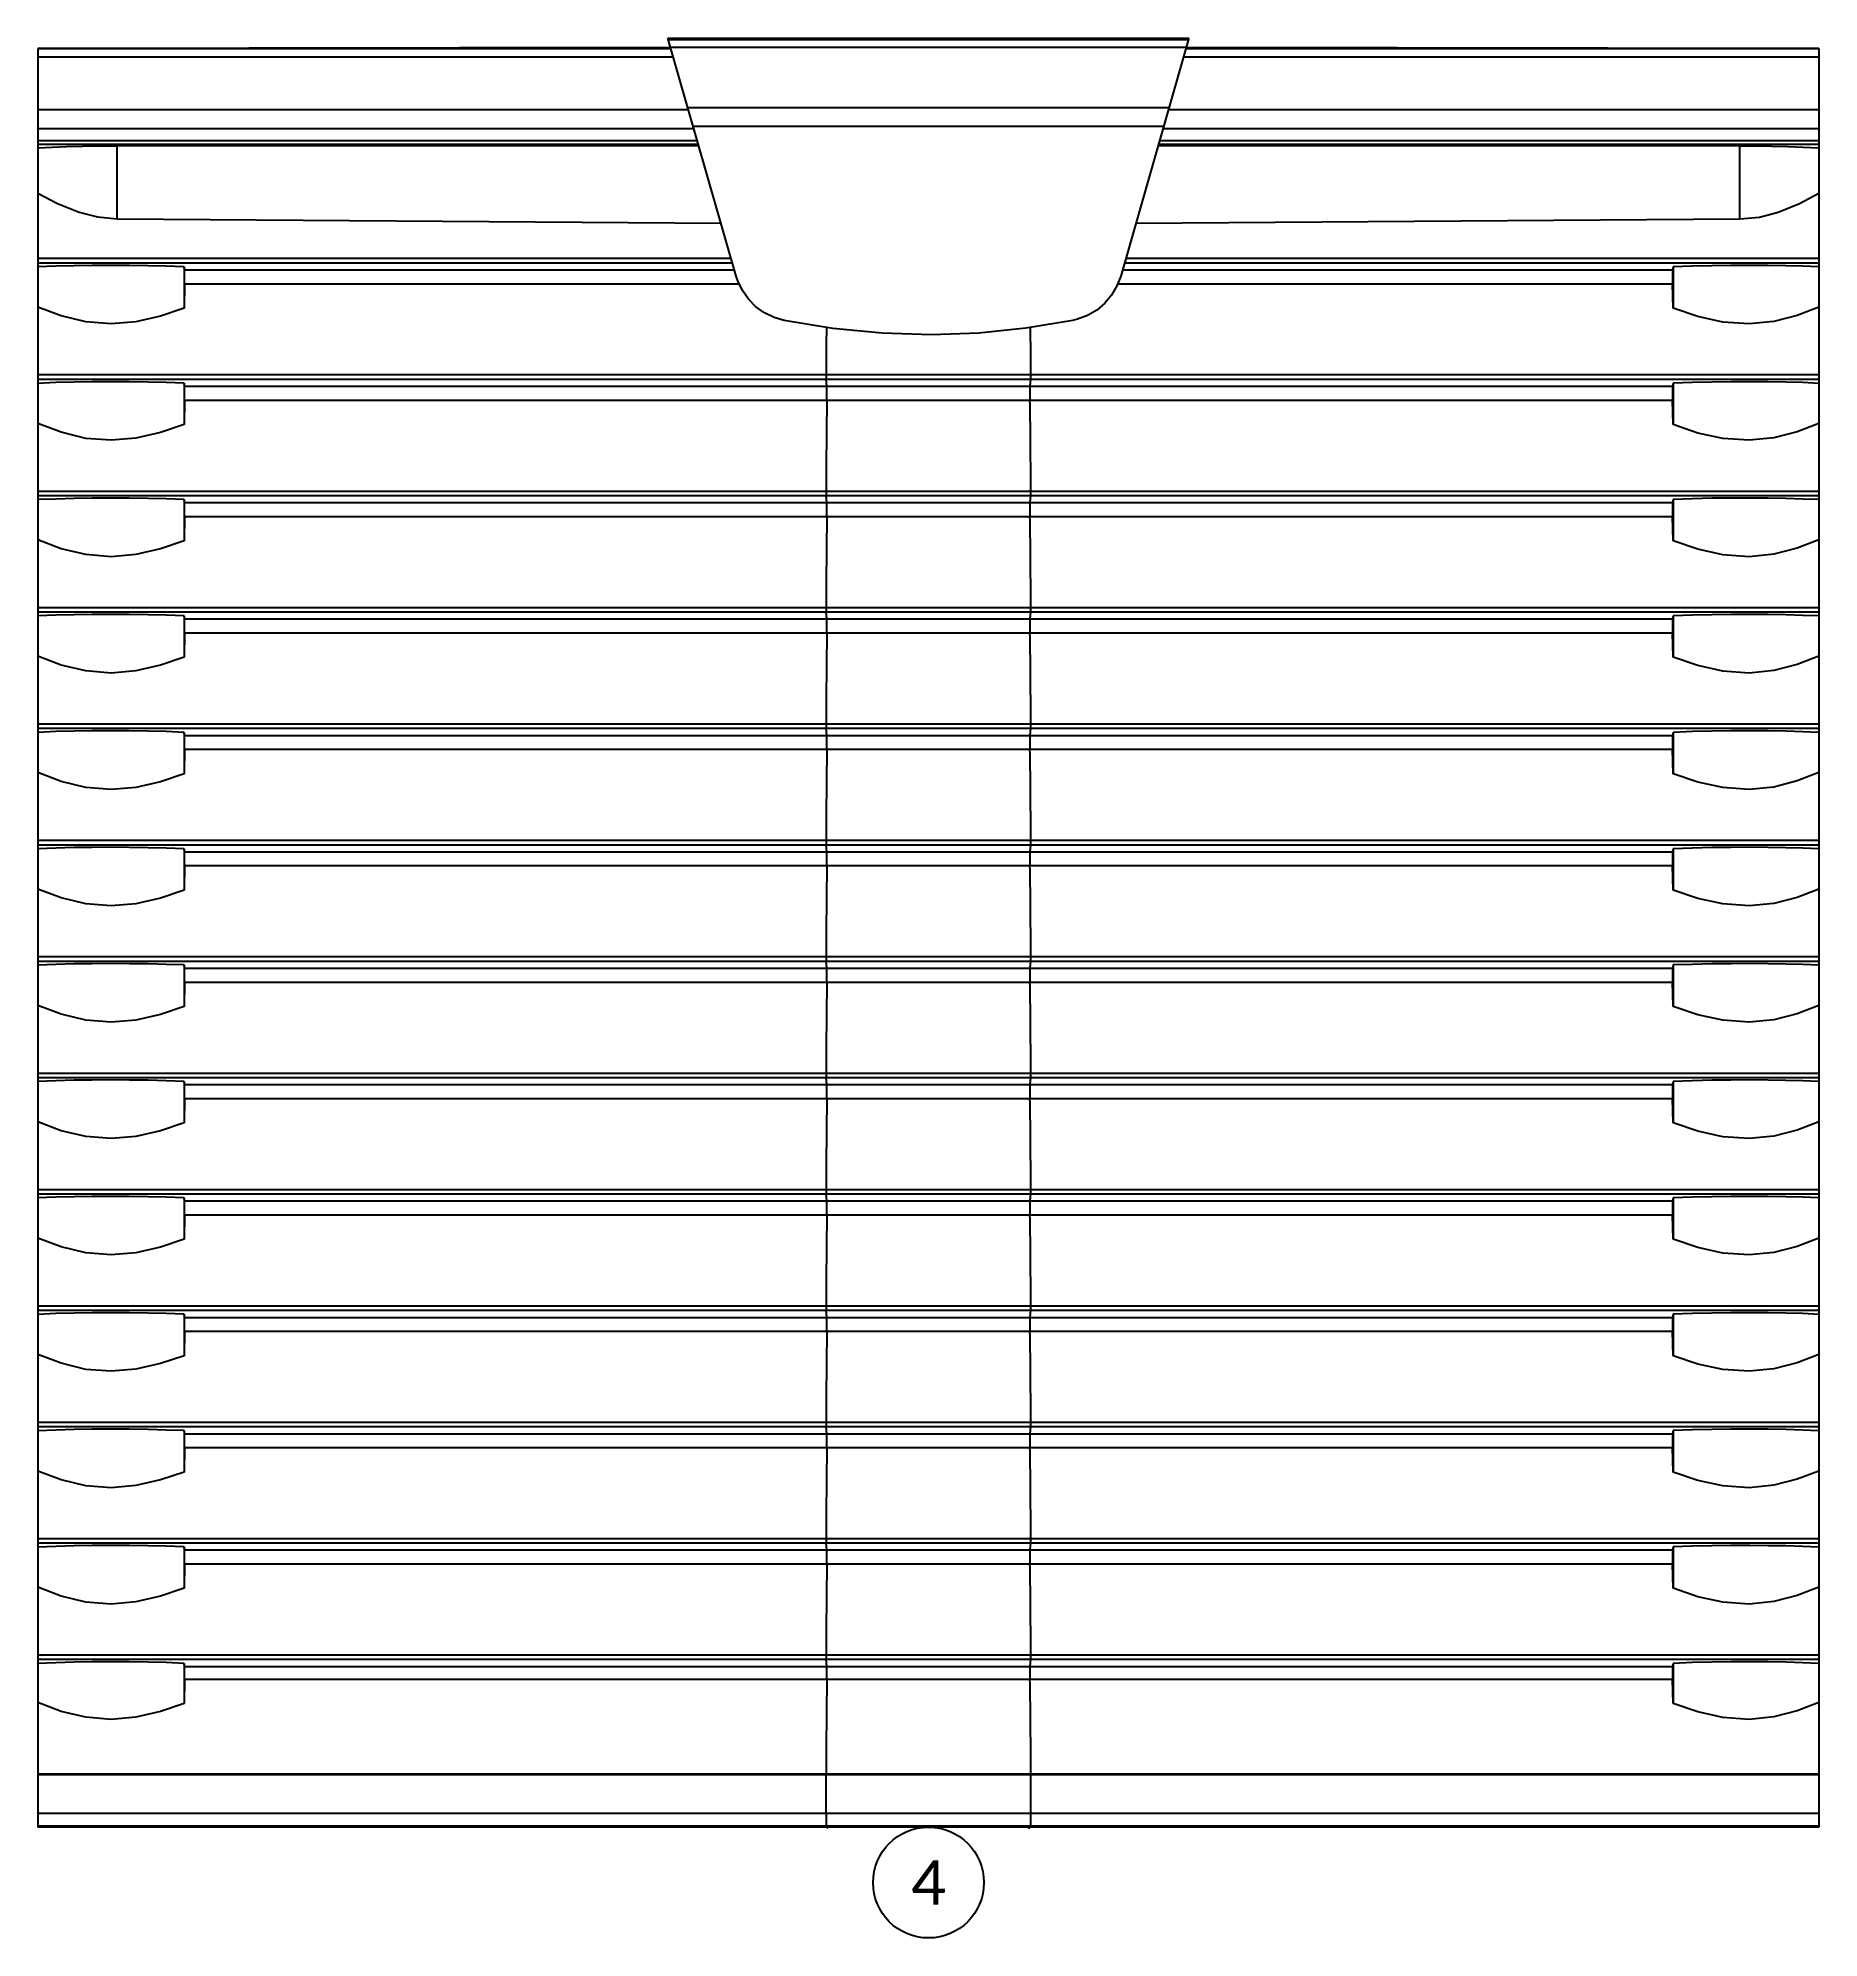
# Model space of a CAD drawing. Header units: inches. Extents: x 0 to 316, y -1 to 150.
# Drawn here: x 283.003 to 285.262, y 26.657 to 29.066 of the extents above; entities that cross this region are included whole.
import ezdxf
from ezdxf.enums import TextEntityAlignment as Align

# ---------------------------------------------------------------- set-up
doc = ezdxf.new("R2010")
doc.units = ezdxf.units.IN
doc.header["$MEASUREMENT"] = 0
doc.linetypes.add('DASHED', pattern=[0.75, 0.5, -0.25])
doc.linetypes.add('HIDDEN2', pattern=[0.1875, 0.125, -0.0625])
for name, color, linetype, lineweight in [('2d ConnectionPoints', 7, 'Continuous', 50), ('AM_0', 7, 'Continuous', 50), ('AM_4', 3, 'Continuous', 25), ('AM_9', 6, 'DASHED', 25)]:
    doc.layers.add(name, color=color, linetype=linetype, lineweight=lineweight)
doc.styles.add('Calibri', font='calibri.ttf')

# ---------------------------------------------------------------- blocks, each defined once
blk = doc.blocks.new('SK 3241.124')
at = {"color": 2}
for p, q in [((3.551, 10.083), (6.488, 10.083)), ((3.936, 8.741), (3.551, 10.083)), ((3.554, 10.075), (6.486, 10.075)), ((6.488, 10.083), (6.103, 8.741)), ((0, 10.026), (3.566, 10.032)), ((0, 10.024), (3.564, 10.024)), ((0, 10.024), (0, 0)), ((0, 9.978), (3.581, 9.978)), ((3.566, 10.032), (6.473, 10.032)), ((6.458, 9.978), (10.039, 9.978)), ((6.473, 10.032), (10.039, 10.026)), ((6.475, 10.024), (10.039, 10.024)), ((10.039, 10.024), (10.039, 0)), ((0, 9.681), (3.667, 9.681)), ((3.664, 9.691), (6.376, 9.691)), ((6.373, 9.681), (10.039, 9.681)), ((0, 9.574), (3.697, 9.574)), ((3.694, 9.587), (6.346, 9.587)), ((6.342, 9.574), (10.039, 9.574)), ((0, 9.506), (3.717, 9.506)), ((0, 9.486), (3.722, 9.486)), ((0.446, 9.476), (3.725, 9.478)), ((0.446, 9.064), (0.446, 9.476)), ((6.314, 9.478), (9.594, 9.476)), ((6.317, 9.486), (10.039, 9.486)), ((6.322, 9.506), (10.039, 9.506)), ((9.594, 9.064), (9.594, 9.476)), ((0.446, 9.064), (3.851, 9.039)), ((6.188, 9.039), (9.594, 9.064)), ((0, 8.842), (3.907, 8.842)), ((0, 8.817), (3.915, 8.817)), ((0.823, 8.794), (0.823, 8.56)), ((0.825, 8.777), (0.823, 8.794)), ((6.125, 8.817), (10.039, 8.817)), ((6.132, 8.842), (10.039, 8.842)), ((9.217, 8.794), (9.214, 8.777)), ((9.217, 8.794), (9.217, 8.56)), ((0.825, 8.698), (0.823, 8.56)), ((0.825, 8.698), (0.825, 8.777)), ((0.825, 8.777), (3.926, 8.777)), ((0.825, 8.698), (3.952, 8.698)), ((6.088, 8.698), (9.214, 8.698)), ((6.113, 8.777), (9.214, 8.777)), ((9.214, 8.777), (9.214, 8.698)), ((9.217, 8.56), (9.214, 8.698)), ((0, 8.186), (10.039, 8.186)), ((0, 8.161), (10.039, 8.161)), ((4.447, 8.121), (4.443, 8.161)), ((5.592, 8.121), (5.596, 8.161)), ((0.823, 8.138), (0.823, 7.905)), ((0.825, 8.121), (0.823, 8.138)), ((0.825, 8.042), (0.823, 7.905)), ((0.825, 8.042), (0.825, 8.121)), ((0.825, 8.121), (9.214, 8.121)), ((0.825, 8.042), (9.214, 8.042)), ((4.447, 8.042), (4.447, 8.121)), ((5.592, 8.042), (5.592, 8.121)), ((9.217, 8.138), (9.214, 8.121)), ((9.214, 8.121), (9.214, 8.042)), ((9.217, 7.905), (9.214, 8.042)), ((9.217, 8.138), (9.217, 7.905)), ((0, 7.53), (10.039, 7.53)), ((0, 7.505), (10.039, 7.505)), ((4.447, 7.465), (4.443, 7.505)), ((5.592, 7.465), (5.596, 7.505)), ((0.823, 7.482), (0.823, 7.249)), ((0.825, 7.465), (0.823, 7.482)), ((0.825, 7.387), (0.825, 7.465)), ((0.825, 7.465), (9.214, 7.465)), ((4.447, 7.387), (4.447, 7.465)), ((5.592, 7.387), (5.592, 7.465)), ((9.217, 7.482), (9.214, 7.465)), ((9.214, 7.465), (9.214, 7.387)), ((9.217, 7.482), (9.217, 7.249)), ((0.825, 7.387), (0.823, 7.249)), ((0.825, 7.387), (9.214, 7.387)), ((9.217, 7.249), (9.214, 7.387)), ((0, 6.874), (10.039, 6.874)), ((0, 6.849), (10.039, 6.849)), ((0.823, 6.826), (0.823, 6.593)), ((0.825, 6.809), (0.823, 6.826)), ((0.825, 6.731), (0.825, 6.809)), ((0.825, 6.809), (9.214, 6.809)), ((4.447, 6.809), (4.443, 6.849)), ((4.447, 6.731), (4.447, 6.809)), ((5.592, 6.809), (5.596, 6.849)), ((5.592, 6.731), (5.592, 6.809)), ((9.217, 6.826), (9.214, 6.809)), ((9.214, 6.809), (9.214, 6.731)), ((9.217, 6.826), (9.217, 6.593)), ((0.825, 6.731), (0.823, 6.593)), ((0.825, 6.731), (9.214, 6.731)), ((9.217, 6.593), (9.214, 6.731)), ((0, 6.218), (10.039, 6.218)), ((0, 6.193), (10.039, 6.193)), ((0.823, 6.17), (0.823, 5.937)), ((0.825, 6.153), (0.823, 6.17)), ((0.825, 6.075), (0.825, 6.153)), ((0.825, 6.153), (9.214, 6.153)), ((4.447, 6.153), (4.443, 6.193)), ((4.447, 6.075), (4.447, 6.153)), ((5.592, 6.153), (5.596, 6.193)), ((5.592, 6.075), (5.592, 6.153)), ((9.217, 6.17), (9.214, 6.153)), ((9.214, 6.153), (9.214, 6.075)), ((9.217, 6.17), (9.217, 5.937)), ((0.825, 6.075), (0.823, 5.937)), ((0.825, 6.075), (9.214, 6.075)), ((9.217, 5.937), (9.214, 6.075)), ((0, 5.562), (10.039, 5.562)), ((0, 5.537), (10.039, 5.537)), ((0.823, 5.514), (0.823, 5.281)), ((0.825, 5.497), (0.823, 5.514)), ((0.825, 5.419), (0.825, 5.497)), ((0.825, 5.497), (9.214, 5.497)), ((4.447, 5.497), (4.443, 5.537)), ((4.447, 5.419), (4.447, 5.497)), ((5.592, 5.497), (5.596, 5.537)), ((5.592, 5.419), (5.592, 5.497)), ((9.217, 5.514), (9.214, 5.497)), ((9.214, 5.497), (9.214, 5.419)), ((9.217, 5.514), (9.217, 5.281)), ((0.825, 5.419), (0.823, 5.281)), ((0.825, 5.419), (9.214, 5.419)), ((9.217, 5.281), (9.214, 5.419)), ((0, 4.906), (10.039, 4.906)), ((0, 4.881), (10.039, 4.881)), ((0.823, 4.859), (0.823, 4.625)), ((0.825, 4.841), (0.823, 4.859)), ((0.825, 4.763), (0.825, 4.841)), ((0.825, 4.841), (9.214, 4.841)), ((4.447, 4.841), (4.443, 4.881)), ((4.447, 4.763), (4.447, 4.841)), ((5.592, 4.841), (5.596, 4.881)), ((5.592, 4.763), (5.592, 4.841)), ((9.217, 4.859), (9.214, 4.841)), ((9.214, 4.841), (9.214, 4.763)), ((9.217, 4.859), (9.217, 4.625)), ((0.825, 4.763), (0.823, 4.625)), ((0.825, 4.763), (9.214, 4.763)), ((9.217, 4.625), (9.214, 4.763)), ((0, 4.25), (10.039, 4.25)), ((0, 4.225), (10.039, 4.225)), ((0.823, 4.203), (0.823, 3.969)), ((0.825, 4.185), (0.823, 4.203)), ((0.825, 4.107), (0.825, 4.185)), ((0.825, 4.185), (9.214, 4.185)), ((4.447, 4.185), (4.443, 4.225)), ((4.447, 4.107), (4.447, 4.185)), ((5.592, 4.185), (5.596, 4.225)), ((5.592, 4.107), (5.592, 4.185)), ((9.217, 4.203), (9.214, 4.185)), ((9.214, 4.185), (9.214, 4.107)), ((9.217, 4.203), (9.217, 3.969)), ((0.825, 4.107), (0.823, 3.969)), ((0.825, 4.107), (9.214, 4.107)), ((9.217, 3.969), (9.214, 4.107)), ((0, 3.594), (10.039, 3.594)), ((0, 3.569), (10.039, 3.569)), ((0.823, 3.547), (0.823, 3.313)), ((0.825, 3.529), (0.823, 3.547)), ((4.447, 3.529), (4.443, 3.569)), ((5.592, 3.529), (5.596, 3.569)), ((9.217, 3.547), (9.214, 3.529)), ((9.217, 3.547), (9.217, 3.313)), ((0.825, 3.451), (0.823, 3.313)), ((0.825, 3.451), (0.825, 3.529)), ((0.825, 3.529), (9.214, 3.529)), ((0.825, 3.451), (9.214, 3.451)), ((4.447, 3.451), (4.447, 3.529)), ((5.592, 3.451), (5.592, 3.529)), ((9.214, 3.529), (9.214, 3.451)), ((9.217, 3.313), (9.214, 3.451)), ((0, 2.938), (10.039, 2.938)), ((0, 2.913), (10.039, 2.913)), ((4.447, 2.873), (4.443, 2.913)), ((5.592, 2.873), (5.596, 2.913)), ((0.823, 2.891), (0.823, 2.657)), ((0.825, 2.873), (0.823, 2.891)), ((0.825, 2.795), (0.823, 2.657)), ((0.825, 2.795), (0.825, 2.873)), ((0.825, 2.873), (9.214, 2.873)), ((0.825, 2.795), (9.214, 2.795)), ((4.447, 2.795), (4.447, 2.873)), ((5.592, 2.795), (5.592, 2.873)), ((9.217, 2.891), (9.214, 2.873)), ((9.214, 2.873), (9.214, 2.795)), ((9.217, 2.657), (9.214, 2.795)), ((9.217, 2.891), (9.217, 2.657)), ((0, 2.282), (10.039, 2.282)), ((0, 2.257), (10.039, 2.257)), ((4.447, 2.217), (4.443, 2.257)), ((5.592, 2.217), (5.596, 2.257)), ((0.823, 2.235), (0.823, 2.001)), ((0.825, 2.217), (0.823, 2.235)), ((0.825, 2.139), (0.825, 2.217)), ((0.825, 2.217), (9.214, 2.217)), ((4.447, 2.139), (4.447, 2.217)), ((5.592, 2.139), (5.592, 2.217)), ((9.217, 2.235), (9.214, 2.217)), ((9.214, 2.217), (9.214, 2.139)), ((9.217, 2.235), (9.217, 2.001)), ((0.825, 2.139), (0.823, 2.001)), ((0.825, 2.139), (9.214, 2.139)), ((9.217, 2.001), (9.214, 2.139)), ((0, 1.627), (10.039, 1.627)), ((0, 1.602), (10.039, 1.602)), ((0.823, 1.579), (0.823, 1.346)), ((0.825, 1.562), (0.823, 1.579)), ((0.825, 1.483), (0.825, 1.562)), ((0.825, 1.562), (9.214, 1.562)), ((4.447, 1.562), (4.443, 1.602)), ((4.447, 1.483), (4.447, 1.562)), ((5.592, 1.562), (5.596, 1.602)), ((5.592, 1.483), (5.592, 1.562)), ((9.217, 1.579), (9.214, 1.562)), ((9.214, 1.562), (9.214, 1.483)), ((9.217, 1.579), (9.217, 1.346)), ((0.825, 1.483), (0.823, 1.346)), ((0.825, 1.483), (9.214, 1.483)), ((9.217, 1.346), (9.214, 1.483)), ((0, 0.971), (10.039, 0.971)), ((0, 0.946), (10.039, 0.946)), ((0.823, 0.923), (0.823, 0.696)), ((0.825, 0.906), (0.823, 0.923)), ((0.825, 0.834), (0.825, 0.906)), ((0.825, 0.906), (9.214, 0.906)), ((4.447, 0.906), (4.443, 0.946)), ((4.447, 0.834), (4.447, 0.906)), ((5.592, 0.906), (5.596, 0.946)), ((5.592, 0.834), (5.592, 0.906)), ((9.217, 0.923), (9.214, 0.906)), ((9.214, 0.906), (9.214, 0.834)), ((9.217, 0.923), (9.217, 0.696)), ((0.825, 0.834), (0.823, 0.696)), ((0.825, 0.834), (9.214, 0.834)), ((9.217, 0.696), (9.214, 0.834)), ((0, 0.301), (10.039, 0.301)), ((0, 0.296), (10.039, 0.296)), ((4.443, 0.078), (4.443, 0.296)), ((5.597, 0.078), (5.597, 0.296)), ((0, 0.078), (10.039, 0.078)), ((0, 0.008), (10.039, 0.008)), ((10.039, 0), (0, 0)), ((4.455, -0.007), (4.444, 0.008)), ((5.584, -0.007), (5.596, 0.008))]:
    blk.add_line(p, q, dxfattribs=at)
for points in [[(0, 9.464), (0.163, 9.472), (0.253, 9.474), (0.344, 9.476), (0.446, 9.476)], [(9.594, 9.476), (9.774, 9.474), (9.864, 9.472), (9.95, 9.469), (10.039, 9.464)], [(0, 9.208), (0.11, 9.15), (0.232, 9.101), (0.335, 9.075), (0.446, 9.064)], [(9.594, 9.064), (9.703, 9.074), (9.81, 9.102), (9.929, 9.15), (10.039, 9.208)], [(0.823, 8.794), (0.722, 8.797), (0.621, 8.8), (0.516, 8.802), (0.412, 8.802), (0.306, 8.802), (0.203, 8.8), (0.1, 8.797), (0, 8.793)], [(10.039, 8.793), (9.948, 8.797), (9.853, 8.8), (9.752, 8.801), (9.649, 8.802), (9.543, 8.802), (9.436, 8.8), (9.326, 8.798), (9.217, 8.794)], [(4.207, 8.492), (4.149, 8.508), (4.096, 8.534), (4.047, 8.569), (4.005, 8.612), (3.971, 8.66), (3.945, 8.714), (3.936, 8.741)], [(6.103, 8.741), (6.082, 8.686), (6.052, 8.634), (6.013, 8.589), (5.968, 8.55), (5.916, 8.52), (5.86, 8.498), (5.833, 8.492)], [(0.823, 8.56), (0.691, 8.516), (0.552, 8.484), (0.412, 8.472), (0.269, 8.483), (0.131, 8.517), (0, 8.566)], [(5.833, 8.492), (5.569, 8.448), (5.303, 8.42), (5.036, 8.411), (4.758, 8.419), (4.481, 8.446), (4.207, 8.492)], [(10.039, 8.566), (9.917, 8.52), (9.784, 8.486), (9.645, 8.472), (9.497, 8.482), (9.356, 8.513), (9.217, 8.56)], [(0.823, 8.138), (0.722, 8.142), (0.621, 8.144), (0.516, 8.146), (0.412, 8.146), (0.306, 8.146), (0.203, 8.144), (0.1, 8.141), (0, 8.137)], [(10.039, 8.137), (9.948, 8.141), (9.853, 8.144), (9.752, 8.146), (9.649, 8.146), (9.543, 8.146), (9.436, 8.144), (9.326, 8.142), (9.217, 8.138)], [(0.823, 7.905), (0.691, 7.86), (0.552, 7.828), (0.412, 7.816), (0.269, 7.827), (0.131, 7.861), (0, 7.911)], [(10.039, 7.911), (9.917, 7.864), (9.784, 7.83), (9.645, 7.816), (9.497, 7.826), (9.356, 7.857), (9.217, 7.905)], [(0.823, 7.482), (0.722, 7.486), (0.621, 7.488), (0.516, 7.49), (0.412, 7.49), (0.306, 7.49), (0.203, 7.488), (0.1, 7.485), (0, 7.482)], [(10.039, 7.482), (9.948, 7.485), (9.853, 7.488), (9.752, 7.49), (9.649, 7.49), (9.543, 7.49), (9.436, 7.489), (9.326, 7.486), (9.217, 7.482)], [(0.823, 7.249), (0.691, 7.204), (0.552, 7.172), (0.412, 7.16), (0.269, 7.172), (0.131, 7.205), (0, 7.255)], [(10.039, 7.255), (9.917, 7.208), (9.784, 7.174), (9.645, 7.16), (9.497, 7.17), (9.356, 7.202), (9.217, 7.249)], [(0.823, 6.826), (0.722, 6.83), (0.621, 6.832), (0.516, 6.834), (0.412, 6.834), (0.306, 6.834), (0.203, 6.832), (0.1, 6.83), (0, 6.826)], [(10.039, 6.826), (9.948, 6.829), (9.853, 6.832), (9.752, 6.834), (9.649, 6.834), (9.543, 6.834), (9.436, 6.833), (9.326, 6.83), (9.217, 6.826)], [(0.823, 6.593), (0.691, 6.548), (0.552, 6.516), (0.412, 6.504), (0.269, 6.516), (0.131, 6.549), (0, 6.599)], [(10.039, 6.599), (9.917, 6.552), (9.784, 6.518), (9.645, 6.504), (9.497, 6.514), (9.356, 6.546), (9.217, 6.593)], [(0.823, 6.17), (0.722, 6.174), (0.621, 6.176), (0.516, 6.178), (0.412, 6.179), (0.306, 6.178), (0.203, 6.176), (0.1, 6.174), (0, 6.17)], [(10.039, 6.17), (9.948, 6.173), (9.853, 6.176), (9.752, 6.178), (9.649, 6.179), (9.543, 6.178), (9.436, 6.177), (9.326, 6.174), (9.217, 6.17)], [(0.823, 5.937), (0.691, 5.892), (0.552, 5.86), (0.412, 5.848), (0.269, 5.86), (0.131, 5.893), (0, 5.943)], [(10.039, 5.943), (9.917, 5.896), (9.784, 5.862), (9.645, 5.848), (9.497, 5.859), (9.356, 5.89), (9.217, 5.937)], [(0.823, 5.514), (0.722, 5.518), (0.621, 5.52), (0.516, 5.522), (0.412, 5.523), (0.306, 5.522), (0.203, 5.521), (0.1, 5.518), (0, 5.514)], [(10.039, 5.514), (9.948, 5.517), (9.853, 5.52), (9.752, 5.522), (9.649, 5.523), (9.543, 5.522), (9.436, 5.521), (9.326, 5.518), (9.217, 5.514)], [(0.823, 5.281), (0.691, 5.236), (0.552, 5.204), (0.412, 5.192), (0.269, 5.204), (0.131, 5.237), (0, 5.287)], [(10.039, 5.287), (9.917, 5.24), (9.784, 5.206), (9.645, 5.192), (9.497, 5.203), (9.356, 5.234), (9.217, 5.281)], [(0.823, 4.859), (0.722, 4.862), (0.621, 4.865), (0.516, 4.866), (0.412, 4.867), (0.306, 4.866), (0.203, 4.865), (0.1, 4.862), (0, 4.858)], [(10.039, 4.858), (9.948, 4.862), (9.853, 4.864), (9.752, 4.866), (9.649, 4.867), (9.543, 4.866), (9.436, 4.865), (9.326, 4.862), (9.217, 4.859)], [(0.823, 4.625), (0.691, 4.58), (0.552, 4.548), (0.412, 4.536), (0.269, 4.548), (0.131, 4.581), (0, 4.631)], [(10.039, 4.631), (9.917, 4.584), (9.784, 4.55), (9.645, 4.537), (9.497, 4.547), (9.356, 4.578), (9.217, 4.625)], [(0.823, 4.203), (0.722, 4.206), (0.621, 4.209), (0.516, 4.21), (0.412, 4.211), (0.306, 4.21), (0.203, 4.209), (0.1, 4.206), (0, 4.202)], [(10.039, 4.202), (9.948, 4.206), (9.853, 4.208), (9.752, 4.21), (9.649, 4.211), (9.543, 4.21), (9.436, 4.209), (9.326, 4.206), (9.217, 4.203)], [(0.823, 3.969), (0.691, 3.924), (0.552, 3.892), (0.412, 3.881), (0.269, 3.892), (0.131, 3.925), (0, 3.975)], [(10.039, 3.975), (9.917, 3.928), (9.784, 3.894), (9.645, 3.881), (9.497, 3.891), (9.356, 3.922), (9.217, 3.969)], [(0.823, 3.547), (0.722, 3.55), (0.621, 3.553), (0.516, 3.554), (0.412, 3.555), (0.306, 3.554), (0.203, 3.553), (0.1, 3.55), (0, 3.546)], [(10.039, 3.546), (9.948, 3.55), (9.853, 3.552), (9.752, 3.554), (9.649, 3.555), (9.543, 3.555), (9.436, 3.553), (9.326, 3.55), (9.217, 3.547)], [(0.823, 3.313), (0.691, 3.268), (0.552, 3.236), (0.412, 3.225), (0.269, 3.236), (0.131, 3.27), (0, 3.319)], [(10.039, 3.319), (9.917, 3.273), (9.784, 3.238), (9.645, 3.225), (9.497, 3.235), (9.356, 3.266), (9.217, 3.313)], [(0.823, 2.891), (0.722, 2.894), (0.621, 2.897), (0.516, 2.898), (0.412, 2.899), (0.306, 2.899), (0.203, 2.897), (0.1, 2.894), (0, 2.89)], [(10.039, 2.89), (9.948, 2.894), (9.853, 2.897), (9.752, 2.898), (9.649, 2.899), (9.543, 2.899), (9.436, 2.897), (9.326, 2.895), (9.217, 2.891)], [(0.823, 2.657), (0.691, 2.612), (0.552, 2.581), (0.412, 2.569), (0.269, 2.58), (0.131, 2.614), (0, 2.663)], [(10.039, 2.663), (9.917, 2.617), (9.784, 2.583), (9.645, 2.569), (9.497, 2.579), (9.356, 2.61), (9.217, 2.657)], [(0.823, 2.235), (0.722, 2.238), (0.621, 2.241), (0.516, 2.243), (0.412, 2.243), (0.306, 2.243), (0.203, 2.241), (0.1, 2.238), (0, 2.234)], [(10.039, 2.234), (9.948, 2.238), (9.853, 2.241), (9.752, 2.242), (9.649, 2.243), (9.543, 2.243), (9.436, 2.241), (9.326, 2.239), (9.217, 2.235)], [(0.823, 2.001), (0.691, 1.957), (0.552, 1.925), (0.412, 1.913), (0.269, 1.924), (0.131, 1.958), (0, 2.007)], [(10.039, 2.007), (9.917, 1.961), (9.784, 1.927), (9.645, 1.913), (9.497, 1.923), (9.356, 1.954), (9.217, 2.001)], [(0.823, 1.579), (0.722, 1.583), (0.621, 1.585), (0.516, 1.587), (0.412, 1.587), (0.306, 1.587), (0.203, 1.585), (0.1, 1.582), (0, 1.578)], [(10.039, 1.578), (9.948, 1.582), (9.853, 1.585), (9.752, 1.586), (9.649, 1.587), (9.543, 1.587), (9.436, 1.585), (9.326, 1.583), (9.217, 1.579)], [(0.823, 1.346), (0.691, 1.301), (0.552, 1.269), (0.412, 1.257), (0.269, 1.268), (0.131, 1.302), (0, 1.352)], [(10.039, 1.352), (9.917, 1.305), (9.784, 1.271), (9.645, 1.257), (9.497, 1.267), (9.356, 1.298), (9.217, 1.346)], [(0.823, 0.923), (0.722, 0.927), (0.621, 0.929), (0.516, 0.931), (0.412, 0.931), (0.306, 0.931), (0.203, 0.929), (0.1, 0.926), (0, 0.922)], [(10.039, 0.922), (9.948, 0.926), (9.853, 0.929), (9.752, 0.931), (9.649, 0.931), (9.543, 0.931), (9.436, 0.929), (9.326, 0.927), (9.217, 0.923)], [(0.823, 0.696), (0.691, 0.651), (0.552, 0.619), (0.412, 0.607), (0.269, 0.619), (0.131, 0.652), (0, 0.702)], [(10.039, 0.702), (9.917, 0.655), (9.784, 0.621), (9.645, 0.607), (9.497, 0.618), (9.356, 0.649), (9.217, 0.696)]]:
    blk.add_lwpolyline(points, dxfattribs=at)
for centre, major_axis, start_param, end_param in [((4.456, 7.906), (0, -1.014), 4.144554, 4.432787), ((5.583, 7.906), (0, -1.014), -4.432787, -4.144554), ((4.443, 8.18), (0, -0.0197), 4.432787, 6.161012), ((5.596, 8.18), (0, -0.0197), 0.122173, 1.850398), ((4.456, 7.25), (0, -1.014), 3.814922, 4.432787), ((5.583, 7.25), (0, -1.014), -4.432787, -3.814922), ((4.443, 7.524), (0, -0.0197), 4.432787, 6.161012), ((5.596, 7.524), (0, -0.0197), 0.122173, 1.850398), ((4.456, 6.594), (0, -1.014), 3.814922, 4.432787), ((5.583, 6.594), (0, -1.014), -4.432787, -3.814922), ((4.443, 6.868), (0, -0.0197), 4.432787, 6.161012), ((5.596, 6.868), (0, -0.0197), 0.122173, 1.850398), ((4.456, 5.938), (0, -1.014), 3.814922, 4.432787), ((5.583, 5.938), (0, -1.014), -4.432787, -3.814922), ((4.443, 6.212), (0, -0.0197), 4.432787, 6.161012), ((5.596, 6.212), (0, -0.0197), 0.122173, 1.850398), ((4.456, 5.282), (0, -1.014), 3.814922, 4.432787), ((5.583, 5.282), (0, -1.014), -4.432787, -3.814922), ((4.443, 5.557), (0, -0.0197), 4.432787, 6.161012), ((5.596, 5.557), (0, -0.0197), 0.122173, 1.850398), ((4.456, 4.626), (0, -1.014), 3.814922, 4.432787), ((5.583, 4.626), (0, -1.014), -4.432787, -3.814922), ((4.443, 4.901), (0, -0.0197), 4.432787, 6.161012), ((5.596, 4.901), (0, -0.0197), 0.122173, 1.850398), ((4.456, 3.97), (0, -1.014), 3.814922, 4.432787), ((5.583, 3.97), (0, -1.014), -4.432787, -3.814922), ((4.443, 4.245), (0, -0.0197), 4.432787, 6.161012), ((5.596, 4.245), (0, -0.0197), 0.122173, 1.850398), ((4.456, 3.314), (0, -1.014), 3.814922, 4.432787), ((5.583, 3.314), (0, -1.014), -4.432787, -3.814922), ((4.443, 3.589), (0, -0.0197), 4.432787, 6.161012), ((5.596, 3.589), (0, -0.0197), 0.122173, 1.850398), ((4.456, 2.659), (0, -1.014), 3.814922, 4.432787), ((5.583, 2.659), (0, -1.014), -4.432787, -3.814922), ((4.443, 2.933), (0, -0.0197), 4.432787, 6.161012), ((5.596, 2.933), (0, -0.0197), 0.122173, 1.850398), ((4.456, 2.003), (0, -1.014), 3.814922, 4.432787), ((5.583, 2.003), (0, -1.014), -4.432787, -3.814922), ((4.443, 2.277), (0, -0.0197), 4.432787, 6.161012), ((5.596, 2.277), (0, -0.0197), 0.122173, 1.850398), ((4.456, 1.347), (0, -1.014), 3.814922, 4.432787), ((5.583, 1.347), (0, -1.014), -4.432787, -3.814922), ((4.443, 1.621), (0, -0.0197), 4.432787, 6.161012), ((5.596, 1.621), (0, -0.0197), 0.122173, 1.850398), ((4.456, 0.691), (0, -1.014), 3.814922, 4.432787), ((5.583, 0.691), (0, -1.014), -4.432787, -3.814922), ((4.443, 0.965), (0, -0.0197), 4.432787, 6.161012), ((5.596, 0.965), (0, -0.0197), 0.122173, 1.850398), ((4.456, 0.041), (0, -1.014), 3.814922, 4.453338), ((5.583, 0.041), (0, -1.014), -4.453338, -3.814922), ((4.443, 0.296), (0, -0.0197), 4.453338, 4.712389), ((5.596, 0.296), (0, -0.0197), 1.570796, 1.829847), ((4.444, 0.078), (0, -0.0701), 4.712389, 6.265732), ((5.596, 0.078), (0, -0.0701), 0.017453, 1.570796)]:
    blk.add_ellipse(centre, major_axis=major_axis, ratio=0.013892, start_param=start_param, end_param=end_param, dxfattribs=at)
blk = doc.blocks.new('Reference Number')
at = {"color": 6, "linetype": 'Continuous'}
blk.add_circle((0, 0), 0.125, dxfattribs=at)
at = {"color": 6, "linetype": 'Continuous', "style": 'Calibri'}
blk.add_attdef('REFERENCE_#', text='', height=0.1, dxfattribs=at).set_placement((0, 0), align=Align.MIDDLE_CENTER)
blk = doc.blocks.new('Rittal TS8 Floor Mount 8018814')
at = {"layer": '2d ConnectionPoints'}
for p in [(0.728, 83.024), (0.728, 83.024), (61.161, 83.024), (-0.61, 82.886), (30.945, 82.886), (62.5, 82.886), (54.557, 81.213), (54.567, 81.213), (-0.387, 81.144), (26.949, 81.134), (26.949, 81.134), (26.949, 81.134), (27.172, 81.144), (62.007, 80.622), (62.007, 80.622), (61.535, 79.854), (-0.214, 78.24), (-0.214, 78.24), (27.345, 78.24), (27.345, 78.24), (-0.387, 77.719), (27.172, 77.719), (62.18, 77.719), (-0.387, 60.474), (62.18, 60.474), (62.007, 59.953), (62.007, 59.953), (-0.214, 57.571), (-0.214, 57.571), (27.345, 57.571), (27.345, 57.571), (-0.387, 57.049), (27.172, 57.049), (62.18, 57.049), (26.207, 41.902), (26.207, 41.902), (53.766, 41.902), (53.766, 41.902), (-0.387, 38.821), (27.172, 38.821), (62.18, 38.821), (62.007, 38.299), (62.007, 38.299), (0.258, 37.531), (0.258, 36.685), (-0.214, 35.917), (-0.214, 35.917), (27.345, 35.917), (27.345, 35.917), (-0.387, 18.152), (27.172, 18.152), (62.18, 18.152), (62.007, 17.63), (62.007, 17.63), (27.817, 16.862), (-0.214, 15.248), (-0.214, 15.248), (27.345, 15.248), (27.345, 15.248), (-0.387, 14.726), (-0.387, 14.671), (27.172, 14.726), (27.172, 14.671), (62.18, 14.726), (26.949, 13.89), (26.949, 13.89), (26.949, 13.89), (27.067, 13.89), (27.067, 13.89), (27.067, 13.89), (54.557, 13.811), (54.567, 13.811), (-0.61, 12.138), (62.5, 12.138)]:
    blk.add_point(p, dxfattribs=at)
at = {"layer": 'AM_0'}
for p, q in [((0.463, 85.075), (0.463, 83.487)), ((0.994, 83.488), (0.994, 85.075)), ((60.896, 85.075), (60.896, 83.487)), ((61.427, 83.488), (61.427, 85.075)), ((0.463, 83.54), (0.34, 83.529)), ((0.463, 83.529), (0.34, 83.529)), ((1.117, 83.529), (0.994, 83.54)), ((1.117, 83.529), (0.994, 83.529)), ((60.896, 83.54), (60.773, 83.529)), ((60.896, 83.529), (60.773, 83.529)), ((61.55, 83.529), (61.427, 83.54)), ((61.55, 83.529), (61.427, 83.529)), ((0.261, 83.423), (0.219, 83.12)), ((0.261, 83.451), (0.261, 83.423)), ((0.471, 83.423), (0.261, 83.423)), ((0.466, 83.451), (0.471, 83.423)), ((0.985, 83.423), (0.991, 83.451)), ((1.195, 83.423), (0.985, 83.423)), ((1.195, 83.423), (1.195, 83.451)), ((1.238, 83.12), (1.195, 83.423)), ((60.694, 83.423), (60.652, 83.12)), ((60.694, 83.451), (60.694, 83.423)), ((60.904, 83.423), (60.694, 83.423)), ((60.899, 83.451), (60.904, 83.423)), ((61.419, 83.423), (61.424, 83.451)), ((61.628, 83.423), (61.419, 83.423)), ((61.628, 83.423), (61.628, 83.451)), ((61.671, 83.12), (61.628, 83.423)), ((1.238, 83.12), (0.219, 83.12)), ((0.256, 83.12), (0.256, 83.024)), ((1.201, 83.024), (1.201, 83.12)), ((61.671, 83.12), (60.652, 83.12)), ((60.689, 83.12), (60.689, 83.024)), ((61.634, 83.024), (61.634, 83.12)), ((61.821, 83.024), (0.069, 83.024)), ((0.069, 82.925), (0.069, 83.024)), ((1.201, 83.024), (0.256, 83.024)), ((61.634, 83.024), (60.689, 83.024)), ((61.821, 82.925), (61.821, 83.024)), ((-0.689, 82.886), (-0.689, 12.138)), ((-0.387, 82.886), (-0.689, 82.886)), ((-0.387, 82.925), (26.857, 82.925)), ((-0.387, 81.144), (-0.387, 82.925)), ((26.857, 14.181), (26.857, 82.925)), ((27.172, 81.144), (27.172, 82.925)), ((27.172, 82.925), (54.416, 82.925)), ((54.416, 14.181), (54.416, 82.925)), ((54.621, 82.925), (62.18, 82.925)), ((54.621, 80.819), (54.621, 82.925)), ((62.18, 82.925), (62.18, 81.144)), ((62.18, 82.886), (62.579, 82.886)), ((62.579, 12.138), (62.579, 82.886)), ((27.172, 82.588), (26.857, 82.588)), ((54.621, 82.588), (54.416, 82.588)), ((26.857, 82.312), (27.172, 82.312)), ((54.416, 82.312), (54.621, 82.312)), ((26.857, 81.902), (27.172, 81.902)), ((54.416, 81.902), (54.621, 81.902)), ((26.857, 81.213), (27.172, 81.213)), ((27.008, 81.213), (27.008, 81.134)), ((27.008, 81.213), (27.008, 81.134)), ((54.416, 81.213), (54.621, 81.213)), ((-0.525, 80.64), (-0.525, 81.144)), ((-0.525, 81.144), (0.262, 81.144)), ((0.262, 80.64), (0.262, 81.144)), ((26.857, 81.134), (27.008, 81.134)), ((26.949, 81.134), (26.949, 13.89)), ((27.034, 81.114), (26.949, 81.114)), ((27.008, 81.134), (27.034, 81.134)), ((27.034, 80.64), (27.034, 81.144)), ((27.034, 81.144), (27.821, 81.144)), ((27.821, 80.64), (27.821, 81.144)), ((54.416, 81.114), (54.621, 81.114)), ((62.318, 81.144), (61.53, 81.144)), ((61.53, 81.144), (61.53, 80.64)), ((62.318, 81.144), (62.318, 80.64)), ((26.949, 80.858), (27.034, 80.858)), ((54.416, 80.858), (54.621, 80.858)), ((26.786, 80.783), (26.857, 80.783)), ((26.786, 80.783), (26.786, 46.939)), ((54.345, 80.783), (54.345, 46.939)), ((54.345, 80.783), (54.416, 80.783)), ((54.416, 80.819), (54.621, 80.819)), ((-0.525, 80.64), (0.262, 80.64)), ((-0.387, 80.622), (-0.387, 80.64)), ((-0.348, 80.622), (-0.348, 80.64)), ((0.242, 80.049), (0.242, 80.64)), ((27.034, 80.64), (27.821, 80.64)), ((27.067, 80.64), (27.067, 80.622)), ((27.172, 80.622), (27.172, 80.64)), ((27.211, 80.622), (27.211, 80.64)), ((27.801, 80.049), (27.801, 80.64)), ((62.318, 80.64), (61.53, 80.64)), ((61.55, 80.64), (61.55, 80.049)), ((62.14, 80.64), (62.14, 80.622)), ((62.18, 80.64), (62.18, 80.622)), ((-0.531, 80.622), (-0.531, 80.071)), ((-0.531, 80.622), (0.042, 80.622)), ((-0.465, 80.622), (-0.465, 80.071)), ((0.042, 80.071), (0.042, 80.622)), ((27.028, 80.622), (27.028, 80.071)), ((27.028, 80.622), (27.601, 80.622)), ((27.094, 80.622), (27.094, 80.071)), ((27.601, 80.071), (27.601, 80.622)), ((62.324, 80.622), (61.751, 80.622)), ((61.751, 80.622), (61.751, 80.071)), ((62.257, 80.071), (62.257, 80.622)), ((62.324, 80.071), (62.324, 80.622)), ((-0.531, 80.071), (0.042, 80.071)), ((-0.525, 78.813), (-0.525, 80.049)), ((-0.525, 80.049), (0.262, 80.049)), ((-0.387, 80.049), (-0.387, 80.071)), ((-0.348, 80.049), (-0.348, 80.071)), ((0.262, 79.667), (0.262, 80.049)), ((27.028, 80.071), (27.601, 80.071)), ((27.034, 78.813), (27.034, 80.049)), ((27.034, 80.049), (27.821, 80.049)), ((27.067, 80.071), (27.067, 80.049)), ((27.172, 80.049), (27.172, 80.071)), ((27.211, 80.049), (27.211, 80.071)), ((27.821, 79.667), (27.821, 80.049)), ((62.318, 80.049), (61.53, 80.049)), ((61.53, 80.049), (61.53, 79.431)), ((62.324, 80.071), (61.751, 80.071)), ((62.14, 80.071), (62.14, 80.049)), ((62.18, 80.071), (62.18, 80.049)), ((62.318, 80.049), (62.318, 78.813)), ((-0.525, 79.667), (0.262, 79.667)), ((-0.506, 79.431), (-0.506, 79.667)), ((0.242, 79.431), (0.242, 79.667)), ((27.034, 79.667), (27.821, 79.667)), ((27.053, 79.431), (27.053, 79.667)), ((27.801, 79.431), (27.801, 79.667)), ((-0.525, 79.431), (0.262, 79.431)), ((0.262, 78.813), (0.262, 79.431)), ((27.034, 79.431), (27.821, 79.431)), ((27.821, 78.813), (27.821, 79.431)), ((62.318, 79.431), (61.53, 79.431)), ((61.55, 79.431), (61.55, 79.195)), ((62.298, 79.431), (62.298, 79.195)), ((62.318, 79.195), (61.53, 79.195)), ((61.53, 79.195), (61.53, 78.813)), ((-0.531, 78.791), (-0.531, 78.24)), ((-0.531, 78.791), (0.042, 78.791)), ((-0.525, 78.813), (0.262, 78.813)), ((-0.465, 78.791), (-0.465, 78.24)), ((-0.387, 78.791), (-0.387, 78.813)), ((-0.348, 78.791), (-0.348, 78.813)), ((0.042, 78.24), (0.042, 78.791)), ((0.242, 78.222), (0.242, 78.813)), ((27.028, 78.791), (27.028, 78.24)), ((27.028, 78.791), (27.601, 78.791)), ((27.034, 78.813), (27.821, 78.813)), ((27.067, 78.813), (27.067, 78.791)), ((27.094, 78.791), (27.094, 78.24)), ((27.172, 78.791), (27.172, 78.813)), ((27.211, 78.791), (27.211, 78.813)), ((27.601, 78.24), (27.601, 78.791)), ((27.801, 78.222), (27.801, 78.813)), ((62.318, 78.813), (61.53, 78.813)), ((61.55, 78.813), (61.55, 78.222)), ((62.324, 78.791), (61.751, 78.791)), ((61.751, 78.791), (61.751, 78.24)), ((62.14, 78.813), (62.14, 78.791)), ((62.18, 78.813), (62.18, 78.791)), ((62.257, 78.24), (62.257, 78.791)), ((62.324, 78.24), (62.324, 78.791)), ((-0.531, 78.24), (0.042, 78.24)), ((-0.525, 77.719), (-0.525, 78.222)), ((-0.525, 78.222), (0.262, 78.222)), ((-0.387, 78.222), (-0.387, 78.24)), ((-0.348, 78.222), (-0.348, 78.24)), ((0.262, 77.719), (0.262, 78.222)), ((27.028, 78.24), (27.601, 78.24)), ((27.034, 77.719), (27.034, 78.222)), ((27.034, 78.222), (27.821, 78.222)), ((27.067, 78.24), (27.067, 78.222)), ((27.172, 78.222), (27.172, 78.24)), ((27.211, 78.222), (27.211, 78.24)), ((27.821, 77.719), (27.821, 78.222)), ((62.318, 78.222), (61.53, 78.222)), ((61.53, 78.222), (61.53, 77.719)), ((62.324, 78.24), (61.751, 78.24)), ((62.14, 78.24), (62.14, 78.222)), ((62.18, 78.24), (62.18, 78.222)), ((62.318, 78.222), (62.318, 77.719)), ((-0.525, 77.719), (0.262, 77.719)), ((-0.387, 60.474), (-0.387, 77.719)), ((27.034, 77.719), (27.821, 77.719)), ((27.067, 77.719), (27.067, 60.474)), ((27.172, 60.474), (27.172, 77.719)), ((62.318, 77.719), (61.53, 77.719)), ((62.18, 77.719), (62.18, 60.474)), ((58.446, 67.959), (58.446, 68.959)), ((58.946, 68.959), (58.946, 67.959)), ((58.446, 66.085), (58.446, 67.085)), ((58.946, 67.085), (58.946, 66.085)), ((-0.525, 59.97), (-0.525, 60.474)), ((-0.525, 60.474), (0.262, 60.474)), ((0.262, 59.97), (0.262, 60.474)), ((27.034, 59.97), (27.034, 60.474)), ((27.034, 60.474), (27.821, 60.474)), ((27.821, 59.97), (27.821, 60.474)), ((62.318, 60.474), (61.53, 60.474)), ((61.53, 60.474), (61.53, 59.97)), ((62.318, 60.474), (62.318, 59.97)), ((-0.525, 59.97), (0.262, 59.97)), ((-0.387, 59.953), (-0.387, 59.97)), ((-0.348, 59.953), (-0.348, 59.97)), ((0.242, 59.38), (0.242, 59.97)), ((27.034, 59.97), (27.821, 59.97)), ((27.067, 59.97), (27.067, 59.953)), ((27.172, 59.953), (27.172, 59.97)), ((27.211, 59.953), (27.211, 59.97)), ((27.801, 59.38), (27.801, 59.97)), ((62.318, 59.97), (61.53, 59.97)), ((61.55, 59.97), (61.55, 59.38)), ((62.14, 59.97), (62.14, 59.953)), ((62.18, 59.97), (62.18, 59.953)), ((-0.531, 59.953), (-0.531, 59.402)), ((-0.531, 59.953), (0.042, 59.953)), ((0.042, 59.402), (0.042, 59.953)), ((27.028, 59.953), (27.028, 59.402)), ((27.028, 59.953), (27.601, 59.953)), ((27.094, 59.953), (27.094, 59.402)), ((27.601, 59.402), (27.601, 59.953)), ((62.324, 59.953), (61.751, 59.953)), ((61.751, 59.953), (61.751, 59.402)), ((62.257, 59.402), (62.257, 59.953)), ((62.324, 59.402), (62.324, 59.953)), ((-0.531, 59.402), (0.042, 59.402)), ((-0.525, 58.144), (-0.525, 59.38)), ((-0.525, 59.38), (0.262, 59.38)), ((-0.387, 59.38), (-0.387, 59.402)), ((-0.348, 59.38), (-0.348, 59.402)), ((0.262, 58.998), (0.262, 59.38)), ((27.028, 59.402), (27.601, 59.402)), ((27.034, 58.144), (27.034, 59.38)), ((27.034, 59.38), (27.821, 59.38)), ((27.067, 59.402), (27.067, 59.38)), ((27.172, 59.38), (27.172, 59.402)), ((27.211, 59.38), (27.211, 59.402)), ((27.821, 58.998), (27.821, 59.38)), ((62.318, 59.38), (61.53, 59.38)), ((61.53, 59.38), (61.53, 58.762)), ((62.324, 59.402), (61.751, 59.402)), ((62.14, 59.402), (62.14, 59.38)), ((62.18, 59.402), (62.18, 59.38)), ((62.318, 59.38), (62.318, 58.144)), ((-0.525, 58.998), (0.262, 58.998)), ((-0.506, 58.762), (-0.506, 58.998)), ((0.242, 58.762), (0.242, 58.998)), ((27.034, 58.998), (27.821, 58.998)), ((27.053, 58.762), (27.053, 58.998)), ((27.801, 58.762), (27.801, 58.998)), ((-0.525, 58.762), (0.262, 58.762)), ((0.262, 58.144), (0.262, 58.762)), ((27.034, 58.762), (27.821, 58.762)), ((27.821, 58.144), (27.821, 58.762)), ((62.318, 58.762), (61.53, 58.762)), ((61.55, 58.762), (61.55, 58.526)), ((62.298, 58.762), (62.298, 58.526)), ((62.318, 58.526), (61.53, 58.526)), ((61.53, 58.526), (61.53, 58.144)), ((-0.531, 58.122), (-0.531, 57.571)), ((-0.531, 58.122), (0.042, 58.122)), ((-0.525, 58.144), (0.262, 58.144)), ((-0.465, 58.122), (-0.465, 57.571)), ((-0.387, 58.122), (-0.387, 58.144)), ((-0.348, 58.122), (-0.348, 58.144)), ((0.042, 57.571), (0.042, 58.122)), ((0.242, 57.553), (0.242, 58.144)), ((27.028, 58.122), (27.028, 57.571)), ((27.028, 58.122), (27.601, 58.122)), ((27.034, 58.144), (27.821, 58.144)), ((27.067, 58.144), (27.067, 58.122)), ((27.094, 58.122), (27.094, 57.571)), ((27.172, 58.122), (27.172, 58.144)), ((27.211, 58.122), (27.211, 58.144)), ((27.601, 57.571), (27.601, 58.122)), ((27.801, 57.553), (27.801, 58.144)), ((62.318, 58.144), (61.53, 58.144)), ((61.55, 58.144), (61.55, 57.553)), ((62.324, 58.122), (61.751, 58.122)), ((61.751, 58.122), (61.751, 57.571)), ((62.14, 58.144), (62.14, 58.122)), ((62.18, 58.144), (62.18, 58.122)), ((62.257, 57.571), (62.257, 58.122)), ((62.324, 57.571), (62.324, 58.122)), ((-0.531, 57.571), (0.042, 57.571)), ((-0.525, 57.049), (-0.525, 57.553)), ((-0.525, 57.553), (0.262, 57.553)), ((-0.387, 57.553), (-0.387, 57.571)), ((-0.348, 57.553), (-0.348, 57.571)), ((0.262, 57.049), (0.262, 57.553)), ((27.028, 57.571), (27.601, 57.571)), ((27.034, 57.049), (27.034, 57.553)), ((27.034, 57.553), (27.821, 57.553)), ((27.067, 57.571), (27.067, 57.553)), ((27.172, 57.553), (27.172, 57.571)), ((27.211, 57.553), (27.211, 57.571)), ((27.821, 57.049), (27.821, 57.553)), ((62.318, 57.553), (61.53, 57.553)), ((61.53, 57.553), (61.53, 57.049)), ((62.324, 57.571), (61.751, 57.571)), ((62.14, 57.571), (62.14, 57.553)), ((62.18, 57.571), (62.18, 57.553)), ((62.318, 57.553), (62.318, 57.049)), ((-0.525, 57.049), (0.262, 57.049)), ((-0.387, 38.821), (-0.387, 57.049)), ((27.034, 57.049), (27.821, 57.049)), ((27.067, 57.049), (27.067, 38.821)), ((27.172, 38.821), (27.172, 57.049)), ((62.318, 57.049), (61.53, 57.049)), ((62.18, 57.049), (62.18, 38.821)), ((25.76, 51.488), (25.676, 49.669)), ((26.654, 51.488), (25.76, 51.488)), ((26.738, 49.669), (26.654, 51.488)), ((53.319, 51.488), (53.235, 49.669)), ((54.213, 51.488), (53.319, 51.488)), ((54.297, 49.669), (54.213, 51.488)), ((25.676, 49.666), (25.589, 44.7)), ((25.676, 49.669), (25.676, 49.666)), ((26.738, 49.669), (25.676, 49.669)), ((26.738, 49.666), (26.738, 49.669)), ((26.825, 44.7), (26.738, 49.666)), ((53.235, 49.666), (53.148, 44.7)), ((53.235, 49.669), (53.235, 49.666)), ((54.297, 49.669), (53.235, 49.669)), ((54.297, 49.666), (54.297, 49.669)), ((54.384, 44.7), (54.297, 49.666)), ((25.589, 44.7), (25.589, 42.636)), ((26.825, 44.7), (26.825, 42.636)), ((53.148, 44.7), (53.148, 42.636)), ((54.384, 44.7), (54.384, 42.636)), ((26.825, 42.636), (25.589, 42.636)), ((25.589, 42.636), (25.589, 40.149)), ((26.825, 42.636), (26.825, 40.149)), ((54.384, 42.636), (53.148, 42.636)), ((53.148, 42.636), (53.148, 40.149)), ((54.384, 42.636), (54.384, 40.149)), ((26.148, 41.612), (26.148, 42.191)), ((26.266, 42.191), (26.266, 41.612)), ((53.707, 41.612), (53.707, 42.191)), ((53.825, 42.191), (53.825, 41.612)), ((26.825, 40.432), (25.589, 40.432)), ((54.384, 40.432), (53.148, 40.432)), ((26.786, 40.131), (26.786, 14.063)), ((54.345, 40.131), (54.345, 14.063)), ((26.428, 40.029), (25.986, 40.029)), ((26.214, 40.012), (26.2, 40.012)), ((53.987, 40.029), (53.545, 40.029)), ((53.773, 40.012), (53.759, 40.012)), ((-0.525, 38.317), (-0.525, 38.821)), ((-0.525, 38.821), (0.262, 38.821)), ((0.262, 38.317), (0.262, 38.821)), ((27.034, 38.317), (27.034, 38.821)), ((27.034, 38.821), (27.821, 38.821)), ((27.821, 38.317), (27.821, 38.821)), ((62.318, 38.821), (61.53, 38.821)), ((61.53, 38.821), (61.53, 38.317)), ((62.318, 38.821), (62.318, 38.317)), ((-0.531, 38.299), (-0.531, 37.748)), ((-0.531, 38.299), (0.042, 38.299)), ((-0.525, 38.317), (0.262, 38.317)), ((-0.465, 38.299), (-0.465, 37.748)), ((-0.387, 38.299), (-0.387, 38.317)), ((-0.348, 38.299), (-0.348, 38.317)), ((0.042, 37.748), (0.042, 38.299)), ((0.242, 37.726), (0.242, 38.317)), ((27.028, 38.299), (27.028, 37.748)), ((27.028, 38.299), (27.601, 38.299)), ((27.034, 38.317), (27.821, 38.317)), ((27.067, 38.317), (27.067, 38.299)), ((27.094, 38.299), (27.094, 37.748)), ((27.172, 38.299), (27.172, 38.317)), ((27.211, 38.299), (27.211, 38.317)), ((27.601, 37.748), (27.601, 38.299)), ((27.801, 37.726), (27.801, 38.317)), ((62.318, 38.317), (61.53, 38.317)), ((61.55, 38.317), (61.55, 37.726)), ((62.324, 38.299), (61.751, 38.299)), ((61.751, 38.299), (61.751, 37.748)), ((62.14, 38.317), (62.14, 38.299)), ((62.18, 38.317), (62.18, 38.299)), ((62.257, 37.748), (62.257, 38.299)), ((62.324, 37.748), (62.324, 38.299)), ((-0.531, 37.748), (0.042, 37.748)), ((-0.525, 36.49), (-0.525, 37.726)), ((-0.525, 37.726), (0.262, 37.726)), ((-0.387, 37.726), (-0.387, 37.748)), ((-0.348, 37.726), (-0.348, 37.748)), ((0.262, 37.344), (0.262, 37.726)), ((27.028, 37.748), (27.601, 37.748)), ((27.034, 36.49), (27.034, 37.726)), ((27.034, 37.726), (27.821, 37.726)), ((27.067, 37.748), (27.067, 37.726)), ((27.172, 37.726), (27.172, 37.748)), ((27.211, 37.726), (27.211, 37.748)), ((27.821, 37.344), (27.821, 37.726)), ((62.318, 37.726), (61.53, 37.726)), ((61.53, 37.726), (61.53, 37.108)), ((62.324, 37.748), (61.751, 37.748)), ((62.14, 37.748), (62.14, 37.726)), ((62.18, 37.748), (62.18, 37.726)), ((62.318, 37.726), (62.318, 36.49)), ((-0.525, 37.344), (0.262, 37.344)), ((-0.506, 37.108), (-0.506, 37.344)), ((0.242, 37.108), (0.242, 37.344)), ((27.034, 37.344), (27.821, 37.344)), ((27.053, 37.108), (27.053, 37.344)), ((27.801, 37.108), (27.801, 37.344)), ((-0.525, 37.108), (0.262, 37.108)), ((0.262, 36.49), (0.262, 37.108)), ((27.034, 37.108), (27.821, 37.108)), ((27.821, 36.49), (27.821, 37.108)), ((62.318, 37.108), (61.53, 37.108)), ((61.55, 37.108), (61.55, 36.872)), ((62.298, 37.108), (62.298, 36.872)), ((62.318, 36.872), (61.53, 36.872)), ((61.53, 36.872), (61.53, 36.49)), ((-0.531, 36.469), (-0.531, 35.917)), ((-0.531, 36.469), (0.042, 36.469)), ((-0.525, 36.49), (0.262, 36.49)), ((0.042, 35.917), (0.042, 36.469)), ((0.242, 35.9), (0.242, 36.49)), ((27.028, 36.469), (27.028, 35.917)), ((27.028, 36.469), (27.601, 36.469)), ((27.034, 36.49), (27.821, 36.49)), ((27.067, 36.49), (27.067, 36.469)), ((27.094, 36.469), (27.094, 35.917)), ((27.172, 36.469), (27.172, 36.49)), ((27.211, 36.469), (27.211, 36.49)), ((27.601, 35.917), (27.601, 36.469)), ((27.801, 35.9), (27.801, 36.49)), ((62.318, 36.49), (61.53, 36.49)), ((61.55, 36.49), (61.55, 35.9)), ((62.324, 36.469), (61.751, 36.469)), ((61.751, 36.469), (61.751, 35.917)), ((62.14, 36.49), (62.14, 36.469)), ((62.18, 36.49), (62.18, 36.469)), ((62.257, 35.917), (62.257, 36.469)), ((62.324, 35.917), (62.324, 36.469)), ((-0.531, 35.917), (0.042, 35.917)), ((-0.525, 35.396), (-0.525, 35.9)), ((-0.525, 35.9), (0.262, 35.9)), ((-0.387, 35.9), (-0.387, 35.917)), ((-0.348, 35.9), (-0.348, 35.917)), ((0.262, 35.396), (0.262, 35.9)), ((27.028, 35.917), (27.601, 35.917)), ((27.034, 35.396), (27.034, 35.9)), ((27.034, 35.9), (27.821, 35.9)), ((27.067, 35.917), (27.067, 35.9)), ((27.172, 35.9), (27.172, 35.917)), ((27.211, 35.9), (27.211, 35.917)), ((27.821, 35.396), (27.821, 35.9)), ((62.318, 35.9), (61.53, 35.9)), ((61.53, 35.9), (61.53, 35.396)), ((62.324, 35.917), (61.751, 35.917)), ((62.318, 35.9), (62.318, 35.396)), ((-0.525, 35.396), (0.262, 35.396)), ((-0.387, 18.152), (-0.387, 35.396)), ((27.034, 35.396), (27.821, 35.396)), ((27.067, 35.396), (27.067, 18.152)), ((27.172, 18.152), (27.172, 35.396)), ((62.318, 35.396), (61.53, 35.396)), ((62.18, 35.396), (62.18, 18.152)), ((-0.525, 17.648), (-0.525, 18.152)), ((-0.525, 18.152), (0.262, 18.152)), ((0.262, 17.648), (0.262, 18.152)), ((27.034, 17.648), (27.034, 18.152)), ((27.034, 18.152), (27.821, 18.152)), ((27.821, 17.648), (27.821, 18.152)), ((62.318, 18.152), (61.53, 18.152)), ((61.53, 18.152), (61.53, 17.648)), ((62.318, 18.152), (62.318, 17.648)), ((-0.531, 17.63), (-0.531, 17.079)), ((-0.531, 17.63), (0.042, 17.63)), ((-0.525, 17.648), (0.262, 17.648)), ((-0.465, 17.63), (-0.465, 17.079)), ((-0.387, 17.63), (-0.387, 17.648)), ((-0.348, 17.63), (-0.348, 17.648)), ((0.042, 17.079), (0.042, 17.63)), ((0.242, 17.057), (0.242, 17.648)), ((27.028, 17.63), (27.028, 17.079)), ((27.028, 17.63), (27.601, 17.63)), ((27.034, 17.648), (27.821, 17.648)), ((27.067, 17.648), (27.067, 17.63)), ((27.094, 17.63), (27.094, 17.079)), ((27.172, 17.63), (27.172, 17.648)), ((27.211, 17.63), (27.211, 17.648)), ((27.601, 17.079), (27.601, 17.63)), ((27.801, 17.057), (27.801, 17.648)), ((62.318, 17.648), (61.53, 17.648)), ((61.55, 17.648), (61.55, 17.057)), ((62.324, 17.63), (61.751, 17.63)), ((61.751, 17.63), (61.751, 17.079)), ((62.14, 17.648), (62.14, 17.63)), ((62.18, 17.648), (62.18, 17.63)), ((62.257, 17.079), (62.257, 17.63)), ((62.324, 17.079), (62.324, 17.63)), ((-0.531, 17.079), (0.042, 17.079)), ((-0.525, 15.821), (-0.525, 17.057)), ((-0.525, 17.057), (0.262, 17.057)), ((-0.387, 17.057), (-0.387, 17.079)), ((-0.348, 17.057), (-0.348, 17.079)), ((0.262, 16.675), (0.262, 17.057)), ((27.028, 17.079), (27.601, 17.079)), ((27.034, 15.821), (27.034, 17.057)), ((27.034, 17.057), (27.821, 17.057)), ((27.067, 17.079), (27.067, 17.057)), ((27.172, 17.057), (27.172, 17.079)), ((27.211, 17.057), (27.211, 17.079)), ((27.821, 16.675), (27.821, 17.057)), ((62.318, 17.057), (61.53, 17.057)), ((61.53, 17.057), (61.53, 16.439)), ((62.324, 17.079), (61.751, 17.079)), ((62.14, 17.079), (62.14, 17.057)), ((62.18, 17.079), (62.18, 17.057)), ((62.318, 17.057), (62.318, 15.821)), ((-0.525, 16.675), (0.262, 16.675)), ((-0.506, 16.439), (-0.506, 16.675)), ((0.242, 16.439), (0.242, 16.675)), ((27.034, 16.675), (27.821, 16.675)), ((27.053, 16.439), (27.053, 16.675)), ((27.801, 16.439), (27.801, 16.675)), ((-0.525, 16.439), (0.262, 16.439)), ((0.262, 15.821), (0.262, 16.439)), ((27.034, 16.439), (27.821, 16.439)), ((27.821, 15.821), (27.821, 16.439)), ((62.318, 16.439), (61.53, 16.439)), ((61.55, 16.439), (61.55, 16.203)), ((62.298, 16.439), (62.298, 16.203)), ((62.318, 16.203), (61.53, 16.203)), ((61.53, 16.203), (61.53, 15.821)), ((-0.531, 15.799), (-0.531, 15.248)), ((-0.531, 15.799), (0.042, 15.799)), ((-0.525, 15.821), (0.262, 15.821)), ((-0.465, 15.799), (-0.465, 15.248)), ((-0.387, 15.799), (-0.387, 15.821)), ((-0.348, 15.799), (-0.348, 15.821)), ((0.042, 15.248), (0.042, 15.799)), ((0.242, 15.23), (0.242, 15.821)), ((27.028, 15.799), (27.028, 15.248)), ((27.028, 15.799), (27.601, 15.799)), ((27.034, 15.821), (27.821, 15.821)), ((27.067, 15.821), (27.067, 15.799)), ((27.094, 15.799), (27.094, 15.248)), ((27.172, 15.799), (27.172, 15.821)), ((27.211, 15.799), (27.211, 15.821)), ((27.601, 15.248), (27.601, 15.799)), ((27.801, 15.23), (27.801, 15.821)), ((62.318, 15.821), (61.53, 15.821)), ((61.55, 15.821), (61.55, 15.23)), ((62.324, 15.799), (61.751, 15.799)), ((61.751, 15.799), (61.751, 15.248)), ((62.14, 15.821), (62.14, 15.799)), ((62.18, 15.821), (62.18, 15.799)), ((62.257, 15.248), (62.257, 15.799)), ((62.324, 15.248), (62.324, 15.799)), ((-0.531, 15.248), (0.042, 15.248)), ((-0.525, 14.726), (-0.525, 15.23)), ((-0.525, 15.23), (0.262, 15.23)), ((-0.387, 15.23), (-0.387, 15.248)), ((-0.348, 15.23), (-0.348, 15.248)), ((0.262, 14.726), (0.262, 15.23)), ((27.028, 15.248), (27.601, 15.248)), ((27.034, 14.726), (27.034, 15.23)), ((27.034, 15.23), (27.821, 15.23)), ((27.067, 15.248), (27.067, 15.23)), ((27.172, 15.23), (27.172, 15.248)), ((27.211, 15.23), (27.211, 15.248)), ((27.821, 14.726), (27.821, 15.23)), ((62.318, 15.23), (61.53, 15.23)), ((61.53, 15.23), (61.53, 14.726)), ((62.324, 15.248), (61.751, 15.248)), ((62.14, 15.248), (62.14, 15.23)), ((62.18, 15.248), (62.18, 15.23)), ((62.318, 15.23), (62.318, 14.726)), ((-0.525, 14.726), (0.262, 14.726)), ((-0.387, 12.945), (-0.387, 14.726)), ((27.034, 14.726), (27.821, 14.726)), ((27.067, 14.726), (27.067, 13.89)), ((27.172, 12.945), (27.172, 14.726)), ((62.318, 14.726), (61.53, 14.726)), ((62.18, 14.726), (62.18, 12.945)), ((26.786, 14.181), (26.857, 14.181)), ((54.345, 14.181), (54.416, 14.181)), ((54.416, 14.205), (54.621, 14.205)), ((54.621, 12.945), (54.621, 14.205)), ((26.786, 14.063), (26.857, 14.063)), ((26.857, 14.063), (26.857, 12.945)), ((27.067, 14.087), (26.949, 14.087)), ((54.621, 14.087), (54.345, 14.087)), ((54.345, 14.063), (54.416, 14.063)), ((54.416, 14.063), (54.416, 12.945)), ((27.008, 13.89), (26.857, 13.89)), ((27.172, 13.89), (27.008, 13.89)), ((27.008, 13.811), (27.008, 13.89)), ((27.008, 13.811), (27.008, 13.89)), ((54.416, 13.89), (54.621, 13.89)), ((27.172, 13.811), (26.857, 13.811)), ((54.621, 13.811), (54.416, 13.811)), ((27.172, 13.122), (26.857, 13.122)), ((26.857, 12.945), (-0.387, 12.945)), ((-0.138, 12.945), (-0.138, 12.138)), ((1.181, 12.945), (1.181, 12.436)), ((54.416, 12.945), (27.172, 12.945)), ((62.18, 12.945), (54.621, 12.945)), ((60.709, 12.945), (60.709, 12.436)), ((62.028, 12.138), (62.028, 12.945)), ((60.709, 12.711), (1.181, 12.711)), ((0.069, 12.512), (0.069, 12)), ((1.181, 12.436), (60.709, 12.436)), ((60.709, 12.512), (61.821, 12.512)), ((61.821, 12.512), (61.821, 12)), ((-0.138, 12.138), (-0.689, 12.138)), ((-0.394, 12.138), (-0.394, 12.118)), ((-0.394, 12.118), (0.069, 12.118)), ((61.821, 12.197), (62.028, 12.197)), ((61.821, 12.118), (62.283, 12.118)), ((62.028, 12.138), (62.579, 12.138)), ((62.283, 12.118), (62.283, 12.138)), ((0, 12), (0, 0)), ((1.378, 12), (0, 12)), ((1.378, 12), (1.417, 12)), ((8.01, 12), (1.417, 12)), ((5.959, 0), (8.01, 12)), ((8.01, 12), (53.88, 12)), ((55.931, 0), (53.88, 12)), ((53.88, 12), (60.472, 12)), ((60.512, 12), (61.89, 12)), ((61.89, 12), (61.89, 0)), ((0, 0), (5.959, 0)), ((61.89, 0), (55.931, 0))]:
    blk.add_line(p, q, dxfattribs=at)
for points in [[(0.466, 83.451), (0.463, 83.476), (0.463, 83.498), (0.463, 83.5)], [(0.471, 83.423), (0.505, 83.353), (0.56, 83.3), (0.636, 83.264), (0.724, 83.251), (0.81, 83.261), (0.888, 83.294), (0.949, 83.349), (0.985, 83.423)], [(0.994, 83.495), (0.994, 83.489), (0.992, 83.462), (0.991, 83.451)], [(60.899, 83.451), (60.896, 83.476), (60.896, 83.498), (60.896, 83.5)], [(60.904, 83.423), (60.938, 83.353), (60.993, 83.3), (61.069, 83.264), (61.157, 83.251), (61.243, 83.261), (61.321, 83.294), (61.382, 83.349), (61.419, 83.423)], [(61.427, 83.495), (61.427, 83.489), (61.426, 83.462), (61.424, 83.451)], [(26.207, 41.563), (26.237, 41.564), (26.266, 41.568), (26.295, 41.575), (26.323, 41.583), (26.35, 41.595), (26.376, 41.608), (26.401, 41.624), (26.425, 41.642), (26.446, 41.662), (26.466, 41.684), (26.484, 41.707), (26.5, 41.732), (26.514, 41.758), (26.525, 41.786), (26.534, 41.814), (26.54, 41.843), (26.544, 41.872), (26.546, 41.902), (26.544, 41.931), (26.54, 41.96), (26.534, 41.989), (26.525, 42.017), (26.514, 42.045), (26.5, 42.071), (26.484, 42.096), (26.466, 42.119), (26.446, 42.141), (26.425, 42.161), (26.401, 42.179), (26.376, 42.195), (26.35, 42.208), (26.323, 42.22), (26.295, 42.229), (26.266, 42.235), (26.237, 42.239), (26.207, 42.24), (26.177, 42.239), (26.148, 42.235), (26.119, 42.229), (26.091, 42.22), (26.064, 42.208), (26.038, 42.195), (26.013, 42.179), (25.989, 42.161), (25.968, 42.141), (25.948, 42.119), (25.93, 42.096), (25.914, 42.071), (25.9, 42.045), (25.889, 42.017), (25.88, 41.989), (25.874, 41.96), (25.87, 41.931), (25.868, 41.902), (25.87, 41.872), (25.874, 41.843), (25.88, 41.814), (25.889, 41.786), (25.9, 41.758), (25.914, 41.732), (25.93, 41.707), (25.948, 41.684), (25.968, 41.662), (25.989, 41.642), (26.013, 41.624), (26.038, 41.608), (26.064, 41.595), (26.091, 41.583), (26.119, 41.575), (26.148, 41.568), (26.177, 41.564), (26.207, 41.563)], [(53.766, 41.563), (53.796, 41.564), (53.825, 41.568), (53.854, 41.575), (53.882, 41.583), (53.909, 41.595), (53.935, 41.608), (53.96, 41.624), (53.984, 41.642), (54.005, 41.662), (54.025, 41.684), (54.043, 41.707), (54.059, 41.732), (54.073, 41.758), (54.084, 41.786), (54.093, 41.814), (54.099, 41.843), (54.103, 41.872), (54.105, 41.902), (54.103, 41.931), (54.099, 41.96), (54.093, 41.989), (54.084, 42.017), (54.073, 42.045), (54.059, 42.071), (54.043, 42.096), (54.025, 42.119), (54.005, 42.141), (53.984, 42.161), (53.96, 42.179), (53.935, 42.195), (53.909, 42.208), (53.882, 42.22), (53.854, 42.229), (53.825, 42.235), (53.796, 42.239), (53.766, 42.24), (53.737, 42.239), (53.707, 42.235), (53.678, 42.229), (53.65, 42.22), (53.623, 42.208), (53.597, 42.195), (53.572, 42.179), (53.548, 42.161), (53.527, 42.141), (53.507, 42.119), (53.489, 42.096), (53.473, 42.071), (53.459, 42.045), (53.448, 42.017), (53.439, 41.989), (53.433, 41.96), (53.429, 41.931), (53.427, 41.902), (53.429, 41.872), (53.433, 41.843), (53.439, 41.814), (53.448, 41.786), (53.459, 41.758), (53.473, 41.732), (53.489, 41.707), (53.507, 41.684), (53.527, 41.662), (53.548, 41.642), (53.572, 41.624), (53.597, 41.608), (53.623, 41.595), (53.65, 41.583), (53.678, 41.575), (53.707, 41.568), (53.737, 41.564), (53.766, 41.563)], [(25.589, 40.149), (25.707, 40.1), (25.829, 40.061), (25.954, 40.034), (25.986, 40.029)], [(26.428, 40.029), (26.553, 40.053), (26.676, 40.089), (26.795, 40.135), (26.825, 40.149)], [(53.148, 40.149), (53.266, 40.1), (53.388, 40.061), (53.513, 40.034), (53.545, 40.029)], [(53.987, 40.029), (54.112, 40.053), (54.235, 40.089), (54.354, 40.135), (54.384, 40.149)], [(25.986, 40.029), (26.113, 40.015), (26.2, 40.012)], [(26.214, 40.012), (26.342, 40.018), (26.428, 40.029)], [(53.545, 40.029), (53.672, 40.015), (53.759, 40.012)], [(53.773, 40.012), (53.901, 40.018), (53.987, 40.029)]]:
    blk.add_lwpolyline(points, dxfattribs=at)
for centre in [(58.696, 69.52), (58.696, 64.831)]:
    blk.add_circle(centre, 0.138, dxfattribs=at)
for centre, radius, start, end in [((0.728, 85.075), 0.266, 0, 180), ((61.161, 85.075), 0.266, 0, 180), ((0.34, 83.451), 0.0787, 90, 180), ((1.117, 83.451), 0.0787, 0, 90), ((60.773, 83.451), 0.0787, 90, 180), ((61.55, 83.451), 0.0787, 0, 90), ((58.696, 68.959), 0.25, 0, 180), ((58.696, 67.959), 0.25, 180, 0), ((58.696, 67.085), 0.25, 0, 180), ((58.696, 66.085), 0.25, 180, 0), ((26.207, 41.902), 0.295, 101.537, 258.463), ((26.207, 41.902), 0.295, 281.537, 78.463), ((53.766, 41.902), 0.295, 101.537, 258.463), ((53.766, 41.902), 0.295, 281.537, 78.463)]:
    blk.add_arc(centre, radius, start, end, dxfattribs=at)
at = {"layer": 'AM_4'}
for p, q in [((0.466, 83.451), (0.261, 83.451)), ((1.195, 83.451), (0.991, 83.451)), ((54.416, 82.416), (54.621, 82.416)), ((54.416, 82.303), (54.621, 82.303)), ((54.416, 82.266), (54.621, 82.266))]:
    blk.add_line(p, q, dxfattribs=at)
at = {"layer": 'AM_9'}
for p, q in [((60.897, 83.507), (60.896, 83.5)), ((-0.529, 58.122), (-0.529, 57.571)), ((27.03, 38.299), (27.03, 37.748)), ((-0.531, 15.799), (-0.531, 15.799)), ((-0.531, 15.248), (-0.531, 15.248)), ((26.778, 14.181), (26.786, 14.181)), ((54.337, 14.181), (54.345, 14.181)), ((53.839, 12.925), (53.848, 12.925))]:
    blk.add_line(p, q, dxfattribs=at)

msp = doc.modelspace()

# ---------------------------------------------------------------- block references
at = {"linetype": 'Continuous', "xscale": 0.225, "yscale": 0.225, "zscale": 0.225}
msp.add_blockref('Rittal TS8 Floor Mount 8018814', (281.15502, 22.75984), dxfattribs=at)
at = {"xscale": 0.225, "yscale": 0.225, "zscale": 0.225}
msp.add_blockref('SK 3241.124', (283.00337, 26.79744), dxfattribs=at)
at = {"color": 7, "linetype": 'HIDDEN2', "ltscale": 2, "xscale": 0.5625, "yscale": 0.5625, "zscale": 0.5625}
msp.add_blockref('Reference Number', (284.13279, 26.72713), dxfattribs=at).add_auto_attribs({'REFERENCE_#': '4'})

doc.saveas('drawing.dxf')
